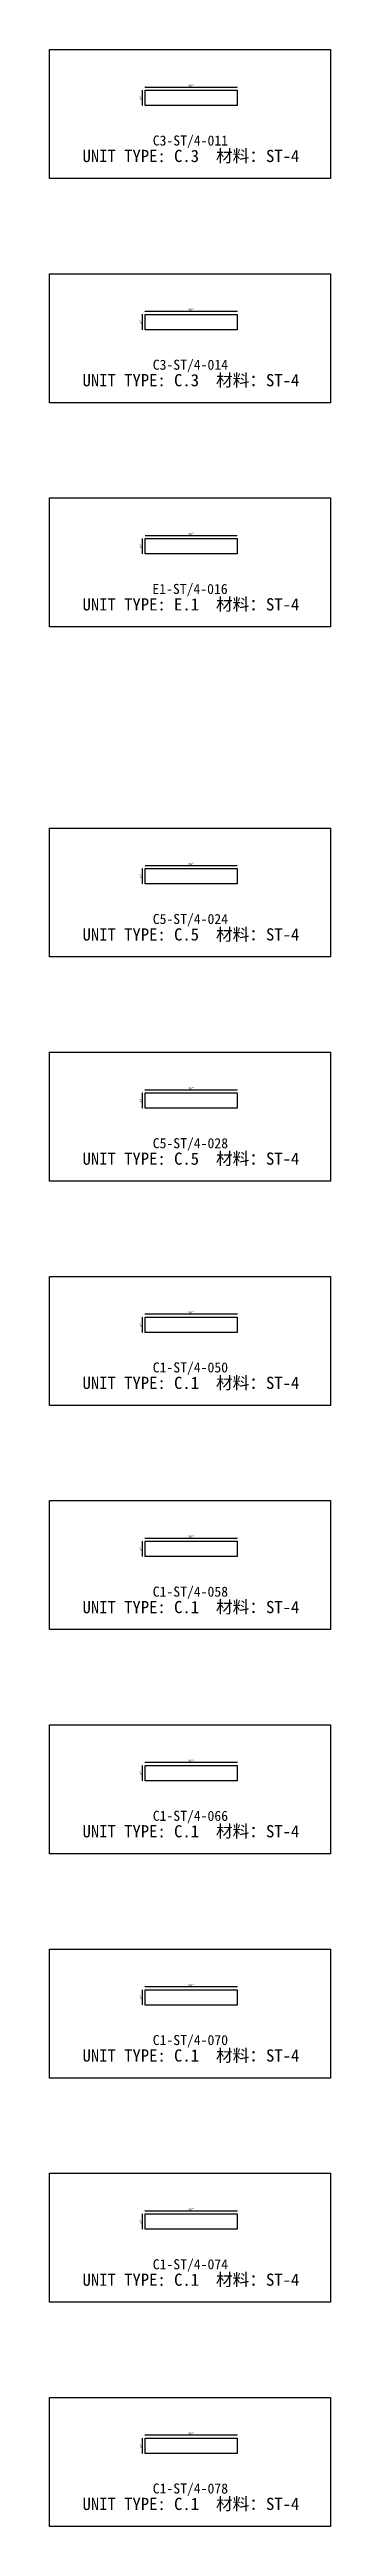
# Model space of a CAD drawing. Header units: millimetres. Extents: x -46966 to 138077, y -48408 to 2116.
# Drawn here: x 121208 to 124000, y -47461 to -22830 of the extents above; entities that cross this region are included whole.
import ezdxf
from ezdxf.enums import TextEntityAlignment as Align

# ---------------------------------------------------------------- set-up
doc = ezdxf.new("R2010")
doc.units = ezdxf.units.MM
doc.layers.add('PART_NUMBER', color=3, linetype='Continuous')
doc.styles.add('样式 1', font='')
doc.styles.get('样式 1').set_extended_font_data('NSimSun')
doc.dimstyles.new('副本 ISO-25', dxfattribs={"dimtxt": 25, "dimasz": 10, "dimexe": 1.5, "dimexo": 0.5, "dimtad": 1, "dimlfac": 0.03937, "dimlunit": 5, "dimtxsty": '样式 1', "dimblk": 'ARCHTICK', "dimcen": 2.5, "dimclrd": 256, "dimclrt": 1, "dimazin": 3, "dimtfac": 1, "dimtmove": 0, "dimatfit": 3, "dimfxlon": 1})

msp = doc.modelspace()

# ---------------------------------------------------------------- texts
at = {"style": '样式 1'}
for s, p in [('UNIT TYPE: C.3', (121535.404, -23949.01)), ('材料：ST-4', (122861.685, -23949.01)), ('UNIT TYPE: C.3', (121535.404, -26178.577)), ('材料：ST-4', (122861.685, -26178.577)), ('UNIT TYPE: E.1', (121535.404, -28408.145)), ('材料：ST-4', (122861.685, -28408.145)), ('UNIT TYPE: C.5', (121535.404, -31690.201)), ('材料：ST-4', (122861.685, -31690.201)), ('UNIT TYPE: C.5', (121535.404, -33919.768)), ('材料：ST-4', (122861.685, -33919.768)), ('UNIT TYPE: C.1', (121535.404, -36149.335)), ('材料：ST-4', (122861.685, -36149.335)), ('UNIT TYPE: C.1', (121535.404, -38378.903)), ('材料：ST-4', (122861.685, -38378.903)), ('UNIT TYPE: C.1', (121535.404, -40608.47)), ('材料：ST-4', (122861.685, -40608.47)), ('UNIT TYPE: C.1', (121535.404, -42838.037)), ('材料：ST-4', (122861.685, -42838.037)), ('UNIT TYPE: C.1', (121535.404, -45067.604)), ('材料：ST-4', (122861.685, -45067.604)), ('UNIT TYPE: C.1', (121535.404, -47297.171)), ('材料：ST-4', (122861.685, -47297.171))]:
    msp.add_text(s, height=121.5865, dxfattribs=at).set_placement(p)
at = {"layer": 'PART_NUMBER', "color": 3, "style": '样式 1'}
for s, p in [('C3-ST/4-011', (122607.639, -23734.684)), ('C3-ST/4-014', (122607.639, -25964.251)), ('E1-ST/4-016', (122603.785, -28193.818)), ('C5-ST/4-024', (122607.639, -31475.874)), ('C5-ST/4-028', (122607.639, -33705.442)), ('C1-ST/4-050', (122607.639, -35935.009)), ('C1-ST/4-058', (122607.639, -38164.576)), ('C1-ST/4-066', (122607.639, -40394.143)), ('C1-ST/4-070', (122607.639, -42623.71)), ('C1-ST/4-074', (122607.639, -44853.278)), ('C1-ST/4-078', (122607.639, -47082.845))]:
    msp.add_text(s, height=100, dxfattribs=at).set_placement(p, align=Align.MIDDLE_CENTER)

# ---------------------------------------------------------------- blocks, each defined once
blk = doc.blocks.new('_ArchTick')
at = {"color": 0, "linetype": 'ByBlock', "const_width": 0.15}
blk.add_lwpolyline([(-0.5, -0.5), (0.5, 0.5)], dxfattribs=at)
blk = doc.blocks.new('*D1828')
at = {"color": 0, "lineweight": -2, "transparency": 16777216}
for p, q in [((122157, -30945), (122157, -30943)), ((123071, -30945), (123071, -30943))]:
    blk.add_line(p, q, dxfattribs=at)
at = {"lineweight": -2, "transparency": 16777216}
blk.add_line((122157, -30944), (123071, -30944), dxfattribs=at)
at = {"layer": 'Defpoints', "color": 0, "transparency": 16777216}
for p in [(122157, -30975), (123071, -30944), (123071, -30975)]:
    blk.add_point(p, dxfattribs=at)
at = {"lineweight": -2, "transparency": 16777216, "xscale": 10, "yscale": 10, "zscale": 10, "rotation": 180}
blk.add_blockref('_ArchTick', (122157, -30944), dxfattribs=at)
at = {"lineweight": -2, "transparency": 16777216, "xscale": 10, "yscale": 10, "zscale": 10}
blk.add_blockref('_ArchTick', (123071, -30944), dxfattribs=at)
at = {"color": 1, "transparency": 16777216, "insert": (122614, -30931), "char_height": 25, "attachment_point": 5, "style": '样式 1'}
blk.add_mtext('\\A1;36"', dxfattribs=at)
blk = doc.blocks.new('*D1829')
at = {"color": 0, "lineweight": -2, "transparency": 16777216}
for p, q in [((122132, -30975), (122130, -30975)), ((122132, -31127), (122130, -31127))]:
    blk.add_line(p, q, dxfattribs=at)
at = {"lineweight": -2, "transparency": 16777216}
blk.add_line((122131, -31127), (122131, -30975), dxfattribs=at)
at = {"layer": 'Defpoints', "color": 0, "transparency": 16777216}
for p in [(122131, -30975), (122157, -30975), (122157, -31127)]:
    blk.add_point(p, dxfattribs=at)
at = {"lineweight": -2, "transparency": 16777216, "xscale": 10, "yscale": 10, "zscale": 10}
for p, rotation in [((122131, -30975), 90), ((122131, -31127), 270)]:
    blk.add_blockref('_ArchTick', p, dxfattribs=dict(at, rotation=rotation))
at = {"color": 1, "transparency": 16777216, "insert": (122118, -31051), "char_height": 25, "attachment_point": 5, "rotation": 90, "style": '样式 1'}
blk.add_mtext('\\A1;6"', dxfattribs=at)
blk = doc.blocks.new('*D2080')
at = {"color": 0, "lineweight": -2, "transparency": 16777216}
for p, q in [((122157, -33175), (122157, -33172)), ((123071, -33175), (123071, -33172))]:
    blk.add_line(p, q, dxfattribs=at)
at = {"lineweight": -2, "transparency": 16777216}
blk.add_line((122157, -33174), (123071, -33174), dxfattribs=at)
at = {"layer": 'Defpoints', "color": 0, "transparency": 16777216}
for p in [(122157, -33205), (123071, -33174), (123071, -33205)]:
    blk.add_point(p, dxfattribs=at)
at = {"lineweight": -2, "transparency": 16777216, "xscale": 10, "yscale": 10, "zscale": 10, "rotation": 180}
blk.add_blockref('_ArchTick', (122157, -33174), dxfattribs=at)
at = {"lineweight": -2, "transparency": 16777216, "xscale": 10, "yscale": 10, "zscale": 10}
blk.add_blockref('_ArchTick', (123071, -33174), dxfattribs=at)
at = {"color": 1, "transparency": 16777216, "insert": (122614, -33161), "char_height": 25, "attachment_point": 5, "style": '样式 1'}
blk.add_mtext('\\A1;36"', dxfattribs=at)
blk = doc.blocks.new('*D2081')
at = {"color": 0, "lineweight": -2, "transparency": 16777216}
for p, q in [((122132, -33205), (122130, -33205)), ((122132, -33357), (122130, -33357))]:
    blk.add_line(p, q, dxfattribs=at)
at = {"lineweight": -2, "transparency": 16777216}
blk.add_line((122131, -33357), (122131, -33205), dxfattribs=at)
at = {"layer": 'Defpoints', "color": 0, "transparency": 16777216}
for p in [(122131, -33205), (122157, -33205), (122157, -33357)]:
    blk.add_point(p, dxfattribs=at)
at = {"lineweight": -2, "transparency": 16777216, "xscale": 10, "yscale": 10, "zscale": 10}
for p, rotation in [((122131, -33205), 90), ((122131, -33357), 270)]:
    blk.add_blockref('_ArchTick', p, dxfattribs=dict(at, rotation=rotation))
at = {"color": 1, "transparency": 16777216, "insert": (122118, -33281), "char_height": 25, "attachment_point": 5, "rotation": 90, "style": '样式 1'}
blk.add_mtext('\\A1;6"', dxfattribs=at)
blk = doc.blocks.new('*D1947')
at = {"color": 0, "lineweight": -2, "transparency": 16777216}
for p, q in [((122157, -35404), (122157, -35402)), ((123071, -35404), (123071, -35402))]:
    blk.add_line(p, q, dxfattribs=at)
at = {"lineweight": -2, "transparency": 16777216}
blk.add_line((122157, -35403), (123071, -35403), dxfattribs=at)
at = {"layer": 'Defpoints', "color": 0, "transparency": 16777216}
for p in [(122157, -35434), (123071, -35403), (123071, -35434)]:
    blk.add_point(p, dxfattribs=at)
at = {"lineweight": -2, "transparency": 16777216, "xscale": 10, "yscale": 10, "zscale": 10, "rotation": 180}
blk.add_blockref('_ArchTick', (122157, -35403), dxfattribs=at)
at = {"lineweight": -2, "transparency": 16777216, "xscale": 10, "yscale": 10, "zscale": 10}
blk.add_blockref('_ArchTick', (123071, -35403), dxfattribs=at)
at = {"color": 1, "transparency": 16777216, "insert": (122614, -35390), "char_height": 25, "attachment_point": 5, "style": '样式 1'}
blk.add_mtext('\\A1;36"', dxfattribs=at)
blk = doc.blocks.new('*D1948')
at = {"color": 0, "lineweight": -2, "transparency": 16777216}
for p, q in [((122132, -35434), (122130, -35434)), ((122132, -35587), (122130, -35587))]:
    blk.add_line(p, q, dxfattribs=at)
at = {"lineweight": -2, "transparency": 16777216}
blk.add_line((122131, -35587), (122131, -35434), dxfattribs=at)
at = {"layer": 'Defpoints', "color": 0, "transparency": 16777216}
for p in [(122131, -35434), (122157, -35434), (122157, -35587)]:
    blk.add_point(p, dxfattribs=at)
at = {"lineweight": -2, "transparency": 16777216, "xscale": 10, "yscale": 10, "zscale": 10}
for p, rotation in [((122131, -35434), 90), ((122131, -35587), 270)]:
    blk.add_blockref('_ArchTick', p, dxfattribs=dict(at, rotation=rotation))
at = {"color": 1, "transparency": 16777216, "insert": (122118, -35510), "char_height": 25, "attachment_point": 5, "rotation": 90, "style": '样式 1'}
blk.add_mtext('\\A1;6"', dxfattribs=at)
blk = doc.blocks.new('*D2070')
at = {"color": 0, "lineweight": -2, "transparency": 16777216}
for p, q in [((122157, -37634), (122157, -37631)), ((123071, -37634), (123071, -37631))]:
    blk.add_line(p, q, dxfattribs=at)
at = {"lineweight": -2, "transparency": 16777216}
blk.add_line((122157, -37633), (123071, -37633), dxfattribs=at)
at = {"layer": 'Defpoints', "color": 0, "transparency": 16777216}
for p in [(122157, -37664), (123071, -37633), (123071, -37664)]:
    blk.add_point(p, dxfattribs=at)
at = {"lineweight": -2, "transparency": 16777216, "xscale": 10, "yscale": 10, "zscale": 10, "rotation": 180}
blk.add_blockref('_ArchTick', (122157, -37633), dxfattribs=at)
at = {"lineweight": -2, "transparency": 16777216, "xscale": 10, "yscale": 10, "zscale": 10}
blk.add_blockref('_ArchTick', (123071, -37633), dxfattribs=at)
at = {"color": 1, "transparency": 16777216, "insert": (122614, -37620), "char_height": 25, "attachment_point": 5, "style": '样式 1'}
blk.add_mtext('\\A1;36"', dxfattribs=at)
blk = doc.blocks.new('*D2071')
at = {"color": 0, "lineweight": -2, "transparency": 16777216}
for p, q in [((122132, -37664), (122130, -37664)), ((122132, -37816), (122130, -37816))]:
    blk.add_line(p, q, dxfattribs=at)
at = {"lineweight": -2, "transparency": 16777216}
blk.add_line((122131, -37816), (122131, -37664), dxfattribs=at)
at = {"layer": 'Defpoints', "color": 0, "transparency": 16777216}
for p in [(122131, -37664), (122157, -37664), (122157, -37816)]:
    blk.add_point(p, dxfattribs=at)
at = {"lineweight": -2, "transparency": 16777216, "xscale": 10, "yscale": 10, "zscale": 10}
for p, rotation in [((122131, -37664), 90), ((122131, -37816), 270)]:
    blk.add_blockref('_ArchTick', p, dxfattribs=dict(at, rotation=rotation))
at = {"color": 1, "transparency": 16777216, "insert": (122118, -37740), "char_height": 25, "attachment_point": 5, "rotation": 90, "style": '样式 1'}
blk.add_mtext('\\A1;6"', dxfattribs=at)
blk = doc.blocks.new('*D1716')
at = {"color": 0, "lineweight": -2, "transparency": 16777216}
for p, q in [((122157, -39863), (122157, -39861)), ((123071, -39863), (123071, -39861))]:
    blk.add_line(p, q, dxfattribs=at)
at = {"lineweight": -2, "transparency": 16777216}
blk.add_line((122157, -39862), (123071, -39862), dxfattribs=at)
at = {"layer": 'Defpoints', "color": 0, "transparency": 16777216}
for p in [(122157, -39893), (123071, -39862), (123071, -39893)]:
    blk.add_point(p, dxfattribs=at)
at = {"lineweight": -2, "transparency": 16777216, "xscale": 10, "yscale": 10, "zscale": 10, "rotation": 180}
blk.add_blockref('_ArchTick', (122157, -39862), dxfattribs=at)
at = {"lineweight": -2, "transparency": 16777216, "xscale": 10, "yscale": 10, "zscale": 10}
blk.add_blockref('_ArchTick', (123071, -39862), dxfattribs=at)
at = {"color": 1, "transparency": 16777216, "insert": (122614, -39849), "char_height": 25, "attachment_point": 5, "style": '样式 1'}
blk.add_mtext('\\A1;36"', dxfattribs=at)
blk = doc.blocks.new('*D1717')
at = {"color": 0, "lineweight": -2, "transparency": 16777216}
for p, q in [((122132, -39893), (122130, -39893)), ((122132, -40046), (122130, -40046))]:
    blk.add_line(p, q, dxfattribs=at)
at = {"lineweight": -2, "transparency": 16777216}
blk.add_line((122131, -40046), (122131, -39893), dxfattribs=at)
at = {"layer": 'Defpoints', "color": 0, "transparency": 16777216}
for p in [(122131, -39893), (122157, -39893), (122157, -40046)]:
    blk.add_point(p, dxfattribs=at)
at = {"lineweight": -2, "transparency": 16777216, "xscale": 10, "yscale": 10, "zscale": 10}
for p, rotation in [((122131, -39893), 90), ((122131, -40046), 270)]:
    blk.add_blockref('_ArchTick', p, dxfattribs=dict(at, rotation=rotation))
at = {"color": 1, "transparency": 16777216, "insert": (122118, -39970), "char_height": 25, "attachment_point": 5, "rotation": 90, "style": '样式 1'}
blk.add_mtext('\\A1;6"', dxfattribs=at)
blk = doc.blocks.new('*D1892')
at = {"color": 0, "lineweight": -2, "transparency": 16777216}
for p, q in [((122157, -42093), (122157, -42091)), ((123071, -42093), (123071, -42091))]:
    blk.add_line(p, q, dxfattribs=at)
at = {"lineweight": -2, "transparency": 16777216}
blk.add_line((122157, -42092), (123071, -42092), dxfattribs=at)
at = {"layer": 'Defpoints', "color": 0, "transparency": 16777216}
for p in [(123071, -42092), (122157, -42123), (123071, -42123)]:
    blk.add_point(p, dxfattribs=at)
at = {"lineweight": -2, "transparency": 16777216, "xscale": 10, "yscale": 10, "zscale": 10, "rotation": 180}
blk.add_blockref('_ArchTick', (122157, -42092), dxfattribs=at)
at = {"lineweight": -2, "transparency": 16777216, "xscale": 10, "yscale": 10, "zscale": 10}
blk.add_blockref('_ArchTick', (123071, -42092), dxfattribs=at)
at = {"color": 1, "transparency": 16777216, "insert": (122614, -42079), "char_height": 25, "attachment_point": 5, "style": '样式 1'}
blk.add_mtext('\\A1;36"', dxfattribs=at)
blk = doc.blocks.new('*D1893')
at = {"color": 0, "lineweight": -2, "transparency": 16777216}
for p, q in [((122132, -42123), (122130, -42123)), ((122132, -42275), (122130, -42275))]:
    blk.add_line(p, q, dxfattribs=at)
at = {"lineweight": -2, "transparency": 16777216}
blk.add_line((122131, -42275), (122131, -42123), dxfattribs=at)
at = {"layer": 'Defpoints', "color": 0, "transparency": 16777216}
for p in [(122131, -42123), (122157, -42123), (122157, -42275)]:
    blk.add_point(p, dxfattribs=at)
at = {"lineweight": -2, "transparency": 16777216, "xscale": 10, "yscale": 10, "zscale": 10}
for p, rotation in [((122131, -42123), 90), ((122131, -42275), 270)]:
    blk.add_blockref('_ArchTick', p, dxfattribs=dict(at, rotation=rotation))
at = {"color": 1, "transparency": 16777216, "insert": (122118, -42199), "char_height": 25, "attachment_point": 5, "rotation": 90, "style": '样式 1'}
blk.add_mtext('\\A1;6"', dxfattribs=at)
blk = doc.blocks.new('*D2090')
at = {"color": 0, "lineweight": -2, "transparency": 16777216}
for p, q in [((122157, -44323), (122157, -44320)), ((123071, -44323), (123071, -44320))]:
    blk.add_line(p, q, dxfattribs=at)
at = {"lineweight": -2, "transparency": 16777216}
blk.add_line((122157, -44322), (123071, -44322), dxfattribs=at)
at = {"layer": 'Defpoints', "color": 0, "transparency": 16777216}
for p in [(123071, -44322), (122157, -44352), (123071, -44352)]:
    blk.add_point(p, dxfattribs=at)
at = {"lineweight": -2, "transparency": 16777216, "xscale": 10, "yscale": 10, "zscale": 10, "rotation": 180}
blk.add_blockref('_ArchTick', (122157, -44322), dxfattribs=at)
at = {"lineweight": -2, "transparency": 16777216, "xscale": 10, "yscale": 10, "zscale": 10}
blk.add_blockref('_ArchTick', (123071, -44322), dxfattribs=at)
at = {"color": 1, "transparency": 16777216, "insert": (122614, -44308), "char_height": 25, "attachment_point": 5, "style": '样式 1'}
blk.add_mtext('\\A1;36"', dxfattribs=at)
blk = doc.blocks.new('*D2091')
at = {"color": 0, "lineweight": -2, "transparency": 16777216}
for p, q in [((122132, -44352), (122130, -44352)), ((122132, -44505), (122130, -44505))]:
    blk.add_line(p, q, dxfattribs=at)
at = {"lineweight": -2, "transparency": 16777216}
blk.add_line((122131, -44505), (122131, -44352), dxfattribs=at)
at = {"layer": 'Defpoints', "color": 0, "transparency": 16777216}
for p in [(122131, -44352), (122157, -44352), (122157, -44505)]:
    blk.add_point(p, dxfattribs=at)
at = {"lineweight": -2, "transparency": 16777216, "xscale": 10, "yscale": 10, "zscale": 10}
for p, rotation in [((122131, -44352), 90), ((122131, -44505), 270)]:
    blk.add_blockref('_ArchTick', p, dxfattribs=dict(at, rotation=rotation))
at = {"color": 1, "transparency": 16777216, "insert": (122118, -44429), "char_height": 25, "attachment_point": 5, "rotation": 90, "style": '样式 1'}
blk.add_mtext('\\A1;6"', dxfattribs=at)
blk = doc.blocks.new('*D2100')
at = {"color": 0, "lineweight": -2, "transparency": 16777216}
for p, q in [((122157, -46552), (122157, -46550)), ((123071, -46552), (123071, -46550))]:
    blk.add_line(p, q, dxfattribs=at)
at = {"lineweight": -2, "transparency": 16777216}
blk.add_line((122157, -46551), (123071, -46551), dxfattribs=at)
at = {"layer": 'Defpoints', "color": 0, "transparency": 16777216}
for p in [(123071, -46551), (122157, -46582), (123071, -46582)]:
    blk.add_point(p, dxfattribs=at)
at = {"lineweight": -2, "transparency": 16777216, "xscale": 10, "yscale": 10, "zscale": 10, "rotation": 180}
blk.add_blockref('_ArchTick', (122157, -46551), dxfattribs=at)
at = {"lineweight": -2, "transparency": 16777216, "xscale": 10, "yscale": 10, "zscale": 10}
blk.add_blockref('_ArchTick', (123071, -46551), dxfattribs=at)
at = {"color": 1, "transparency": 16777216, "insert": (122614, -46538), "char_height": 25, "attachment_point": 5, "style": '样式 1'}
blk.add_mtext('\\A1;36"', dxfattribs=at)
blk = doc.blocks.new('*D2101')
at = {"color": 0, "lineweight": -2, "transparency": 16777216}
for p, q in [((122132, -46582), (122130, -46582)), ((122132, -46734), (122130, -46734))]:
    blk.add_line(p, q, dxfattribs=at)
at = {"lineweight": -2, "transparency": 16777216}
blk.add_line((122131, -46734), (122131, -46582), dxfattribs=at)
at = {"layer": 'Defpoints', "color": 0, "transparency": 16777216}
for p in [(122131, -46582), (122157, -46582), (122157, -46734)]:
    blk.add_point(p, dxfattribs=at)
at = {"lineweight": -2, "transparency": 16777216, "xscale": 10, "yscale": 10, "zscale": 10}
for p, rotation in [((122131, -46582), 90), ((122131, -46734), 270)]:
    blk.add_blockref('_ArchTick', p, dxfattribs=dict(at, rotation=rotation))
at = {"color": 1, "transparency": 16777216, "insert": (122118, -46658), "char_height": 25, "attachment_point": 5, "rotation": 90, "style": '样式 1'}
blk.add_mtext('\\A1;6"', dxfattribs=at)
blk = doc.blocks.new('*D1966')
at = {"color": 0, "lineweight": -2, "transparency": 16777216}
for p, q in [((122157, -23204), (122157, -23202)), ((123071, -23204), (123071, -23202))]:
    blk.add_line(p, q, dxfattribs=at)
at = {"lineweight": -2, "transparency": 16777216}
blk.add_line((122157, -23203), (123071, -23203), dxfattribs=at)
at = {"layer": 'Defpoints', "color": 0, "transparency": 16777216}
for p in [(122157, -23234), (123071, -23203), (123071, -23234)]:
    blk.add_point(p, dxfattribs=at)
at = {"lineweight": -2, "transparency": 16777216, "xscale": 10, "yscale": 10, "zscale": 10, "rotation": 180}
blk.add_blockref('_ArchTick', (122157, -23203), dxfattribs=at)
at = {"lineweight": -2, "transparency": 16777216, "xscale": 10, "yscale": 10, "zscale": 10}
blk.add_blockref('_ArchTick', (123071, -23203), dxfattribs=at)
at = {"color": 1, "transparency": 16777216, "insert": (122614, -23190), "char_height": 25, "attachment_point": 5, "style": '样式 1'}
blk.add_mtext('\\A1;36"', dxfattribs=at)
blk = doc.blocks.new('*D1967')
at = {"color": 0, "lineweight": -2, "transparency": 16777216}
for p, q in [((122132, -23234), (122130, -23234)), ((122132, -23386), (122130, -23386))]:
    blk.add_line(p, q, dxfattribs=at)
at = {"lineweight": -2, "transparency": 16777216}
blk.add_line((122131, -23386), (122131, -23234), dxfattribs=at)
at = {"layer": 'Defpoints', "color": 0, "transparency": 16777216}
for p in [(122131, -23234), (122157, -23234), (122157, -23386)]:
    blk.add_point(p, dxfattribs=at)
at = {"lineweight": -2, "transparency": 16777216, "xscale": 10, "yscale": 10, "zscale": 10}
for p, rotation in [((122131, -23234), 90), ((122131, -23386), 270)]:
    blk.add_blockref('_ArchTick', p, dxfattribs=dict(at, rotation=rotation))
at = {"color": 1, "transparency": 16777216, "insert": (122118, -23310), "char_height": 25, "attachment_point": 5, "rotation": 90, "style": '样式 1'}
blk.add_mtext('\\A1;6"', dxfattribs=at)
blk = doc.blocks.new('*D1978')
at = {"color": 0, "lineweight": -2, "transparency": 16777216}
for p, q in [((122157, -25434), (122157, -25431)), ((123071, -25434), (123071, -25431))]:
    blk.add_line(p, q, dxfattribs=at)
at = {"lineweight": -2, "transparency": 16777216}
blk.add_line((122157, -25433), (123071, -25433), dxfattribs=at)
at = {"layer": 'Defpoints', "color": 0, "transparency": 16777216}
for p in [(122157, -25463), (123071, -25433), (123071, -25463)]:
    blk.add_point(p, dxfattribs=at)
at = {"lineweight": -2, "transparency": 16777216, "xscale": 10, "yscale": 10, "zscale": 10, "rotation": 180}
blk.add_blockref('_ArchTick', (122157, -25433), dxfattribs=at)
at = {"lineweight": -2, "transparency": 16777216, "xscale": 10, "yscale": 10, "zscale": 10}
blk.add_blockref('_ArchTick', (123071, -25433), dxfattribs=at)
at = {"color": 1, "transparency": 16777216, "insert": (122614, -25419), "char_height": 25, "attachment_point": 5, "style": '样式 1'}
blk.add_mtext('\\A1;36"', dxfattribs=at)
blk = doc.blocks.new('*D1979')
at = {"color": 0, "lineweight": -2, "transparency": 16777216}
for p, q in [((122132, -25463), (122130, -25463)), ((122132, -25616), (122130, -25616))]:
    blk.add_line(p, q, dxfattribs=at)
at = {"lineweight": -2, "transparency": 16777216}
blk.add_line((122131, -25616), (122131, -25463), dxfattribs=at)
at = {"layer": 'Defpoints', "color": 0, "transparency": 16777216}
for p in [(122131, -25463), (122157, -25463), (122157, -25616)]:
    blk.add_point(p, dxfattribs=at)
at = {"lineweight": -2, "transparency": 16777216, "xscale": 10, "yscale": 10, "zscale": 10}
for p, rotation in [((122131, -25463), 90), ((122131, -25616), 270)]:
    blk.add_blockref('_ArchTick', p, dxfattribs=dict(at, rotation=rotation))
at = {"color": 1, "transparency": 16777216, "insert": (122118, -25540), "char_height": 25, "attachment_point": 5, "rotation": 90, "style": '样式 1'}
blk.add_mtext('\\A1;6"', dxfattribs=at)
blk = doc.blocks.new('*D2056')
at = {"color": 0, "lineweight": -2, "transparency": 16777216}
for p, q in [((122157, -27663), (122157, -27661)), ((123071, -27663), (123071, -27661))]:
    blk.add_line(p, q, dxfattribs=at)
at = {"lineweight": -2, "transparency": 16777216}
blk.add_line((122157, -27662), (123071, -27662), dxfattribs=at)
at = {"layer": 'Defpoints', "color": 0, "transparency": 16777216}
for p in [(122157, -27693), (123071, -27662), (123071, -27693)]:
    blk.add_point(p, dxfattribs=at)
at = {"lineweight": -2, "transparency": 16777216, "xscale": 10, "yscale": 10, "zscale": 10, "rotation": 180}
blk.add_blockref('_ArchTick', (122157, -27662), dxfattribs=at)
at = {"lineweight": -2, "transparency": 16777216, "xscale": 10, "yscale": 10, "zscale": 10}
blk.add_blockref('_ArchTick', (123071, -27662), dxfattribs=at)
at = {"color": 1, "transparency": 16777216, "insert": (122614, -27649), "char_height": 25, "attachment_point": 5, "style": '样式 1'}
blk.add_mtext('\\A1;36"', dxfattribs=at)
blk = doc.blocks.new('*D2057')
at = {"color": 0, "lineweight": -2, "transparency": 16777216}
for p, q in [((122132, -27693), (122130, -27693)), ((122132, -27845), (122130, -27845))]:
    blk.add_line(p, q, dxfattribs=at)
at = {"lineweight": -2, "transparency": 16777216}
blk.add_line((122131, -27845), (122131, -27693), dxfattribs=at)
at = {"layer": 'Defpoints', "color": 0, "transparency": 16777216}
for p in [(122131, -27693), (122157, -27693), (122157, -27845)]:
    blk.add_point(p, dxfattribs=at)
at = {"lineweight": -2, "transparency": 16777216, "xscale": 10, "yscale": 10, "zscale": 10}
for p, rotation in [((122131, -27693), 90), ((122131, -27845), 270)]:
    blk.add_blockref('_ArchTick', p, dxfattribs=dict(at, rotation=rotation))
at = {"color": 1, "transparency": 16777216, "insert": (122118, -27769), "char_height": 25, "attachment_point": 5, "rotation": 90, "style": '样式 1'}
blk.add_mtext('\\A1;6"', dxfattribs=at)

# ---------------------------------------------------------------- dimensions: what is measured, and where the dimension line sits
for base, p1, p2, picture, middle in [((122131.26, -23233.853), (122157.095, -23386.253), (122157.095, -23233.853), '*D1967', (122118.135, -23310.053)), ((122131.26, -25463.42), (122157.095, -25615.82), (122157.095, -25463.42), '*D1979', (122118.135, -25539.62)), ((122131.26, -27692.988), (122157.095, -27845.388), (122157.095, -27692.988), '*D2057', (122118.135, -27769.188)), ((122131.26, -30975.044), (122157.095, -31127.444), (122157.095, -30975.044), '*D1829', (122118.135, -31051.244)), ((122131.26, -33204.611), (122157.095, -33357.011), (122157.095, -33204.611), '*D2081', (122118.135, -33280.811)), ((122131.26, -35434.178), (122157.095, -35586.578), (122157.095, -35434.178), '*D1948', (122118.135, -35510.378)), ((122131.26, -37663.746), (122157.095, -37816.146), (122157.095, -37663.746), '*D2071', (122118.135, -37739.946)), ((122131.26, -39893.313), (122157.095, -40045.713), (122157.095, -39893.313), '*D1717', (122118.135, -39969.513)), ((122131.26, -42122.88), (122157.095, -42275.28), (122157.095, -42122.88), '*D1893', (122118.135, -42199.08)), ((122131.26, -44352.447), (122157.095, -44504.847), (122157.095, -44352.447), '*D2091', (122118.135, -44428.647)), ((122131.26, -46582.014), (122157.095, -46734.414), (122157.095, -46582.014), '*D2101', (122118.135, -46658.214))]:
    dim = msp.add_linear_dim(base=base, p1=p1, p2=p2, angle=90, dimstyle='副本 ISO-25')
    dim.commit()
    dim.dimension.update_dxf_attribs({"geometry": picture, "text_midpoint": middle})
for base, p1, p2, picture, middle in [((123071.495, -23203.018), (122157.095, -23233.853), (123071.495, -23233.853), '*D1966', (122614.295, -23189.893)), ((123071.495, -25432.585), (122157.095, -25463.42), (123071.495, -25463.42), '*D1978', (122614.295, -25419.46)), ((123071.495, -27662.152), (122157.095, -27692.988), (123071.495, -27692.988), '*D2056', (122614.295, -27649.027)), ((123071.495, -30944.208), (122157.095, -30975.044), (123071.495, -30975.044), '*D1828', (122614.295, -30931.083)), ((123071.495, -33173.775), (122157.095, -33204.611), (123071.495, -33204.611), '*D2080', (122614.295, -33160.65)), ((123071.495, -35403.343), (122157.095, -35434.178), (123071.495, -35434.178), '*D1947', (122614.295, -35390.218)), ((123071.495, -37632.91), (122157.095, -37663.746), (123071.495, -37663.746), '*D2070', (122614.295, -37619.785)), ((123071.495, -39862.477), (122157.095, -39893.313), (123071.495, -39893.313), '*D1716', (122614.295, -39849.352)), ((123071.495, -42092.044), (122157.095, -42122.88), (123071.495, -42122.88), '*D1892', (122614.295, -42078.919)), ((123071.495, -44321.611), (122157.095, -44352.447), (123071.495, -44352.447), '*D2090', (122614.295, -44308.486)), ((123071.495, -46551.179), (122157.095, -46582.014), (123071.495, -46582.014), '*D2100', (122614.295, -46538.054))]:
    dim = msp.add_linear_dim(base=base, p1=p1, p2=p2, dimstyle='副本 ISO-25')
    dim.commit()
    dim.dimension.update_dxf_attribs({"geometry": picture, "text_midpoint": middle})

# ---------------------------------------------------------------- linework, layer by layer
at = {"color": 1}
for points in [[(121207.776, -22830.117), (123999.65, -22830.117), (123999.65, -24112.514), (121207.776, -24112.514)], [(121207.776, -25059.684), (123999.65, -25059.684), (123999.65, -26342.082), (121207.776, -26342.082)], [(121207.776, -27289.251), (123999.65, -27289.251), (123999.65, -28571.649), (121207.776, -28571.649)], [(121207.776, -30571.307), (123999.65, -30571.307), (123999.65, -31853.705), (121207.776, -31853.705)], [(121207.776, -32800.875), (123999.65, -32800.875), (123999.65, -34083.272), (121207.776, -34083.272)], [(121207.776, -35030.442), (123999.65, -35030.442), (123999.65, -36312.84), (121207.776, -36312.84)], [(121207.776, -37260.009), (123999.65, -37260.009), (123999.65, -38542.407), (121207.776, -38542.407)], [(121207.776, -39489.576), (123999.65, -39489.576), (123999.65, -40771.974), (121207.776, -40771.974)], [(121207.776, -41719.144), (123999.65, -41719.144), (123999.65, -43001.541), (121207.776, -43001.541)], [(121207.776, -43948.711), (123999.65, -43948.711), (123999.65, -45231.108), (121207.776, -45231.108)], [(121207.776, -46178.278), (123999.65, -46178.278), (123999.65, -47460.676), (121207.776, -47460.676)]]:
    msp.add_lwpolyline(points, close=True, dxfattribs=at)
for points in [[(122157.095, -23233.853), (123071.495, -23233.853), (123071.495, -23386.253), (122157.095, -23386.253)], [(122157.095, -25463.42), (123071.495, -25463.42), (123071.495, -25615.82), (122157.095, -25615.82)], [(122157.095, -27692.988), (123071.495, -27692.988), (123071.495, -27845.388), (122157.095, -27845.388)], [(122157.095, -30975.044), (123071.495, -30975.044), (123071.495, -31127.444), (122157.095, -31127.444)], [(122157.095, -33204.611), (123071.495, -33204.611), (123071.495, -33357.011), (122157.095, -33357.011)], [(122157.095, -35434.178), (123071.495, -35434.178), (123071.495, -35586.578), (122157.095, -35586.578)], [(122157.095, -37663.746), (123071.495, -37663.746), (123071.495, -37816.146), (122157.095, -37816.146)], [(122157.095, -39893.313), (123071.495, -39893.313), (123071.495, -40045.713), (122157.095, -40045.713)], [(122157.095, -42122.88), (123071.495, -42122.88), (123071.495, -42275.28), (122157.095, -42275.28)], [(122157.095, -44352.447), (123071.495, -44352.447), (123071.495, -44504.847), (122157.095, -44504.847)], [(122157.095, -46582.014), (123071.495, -46582.014), (123071.495, -46734.414), (122157.095, -46734.414)]]:
    msp.add_lwpolyline(points, close=True)

msp.set_redraw_order([(e.dxf.handle, doc.entitydb.next_handle()) for e in msp.query("TEXT MTEXT ATTDEF DIMENSION ARC_DIMENSION")])  # texts and dimensions are drawn at this point

doc.saveas('drawing.dxf')
